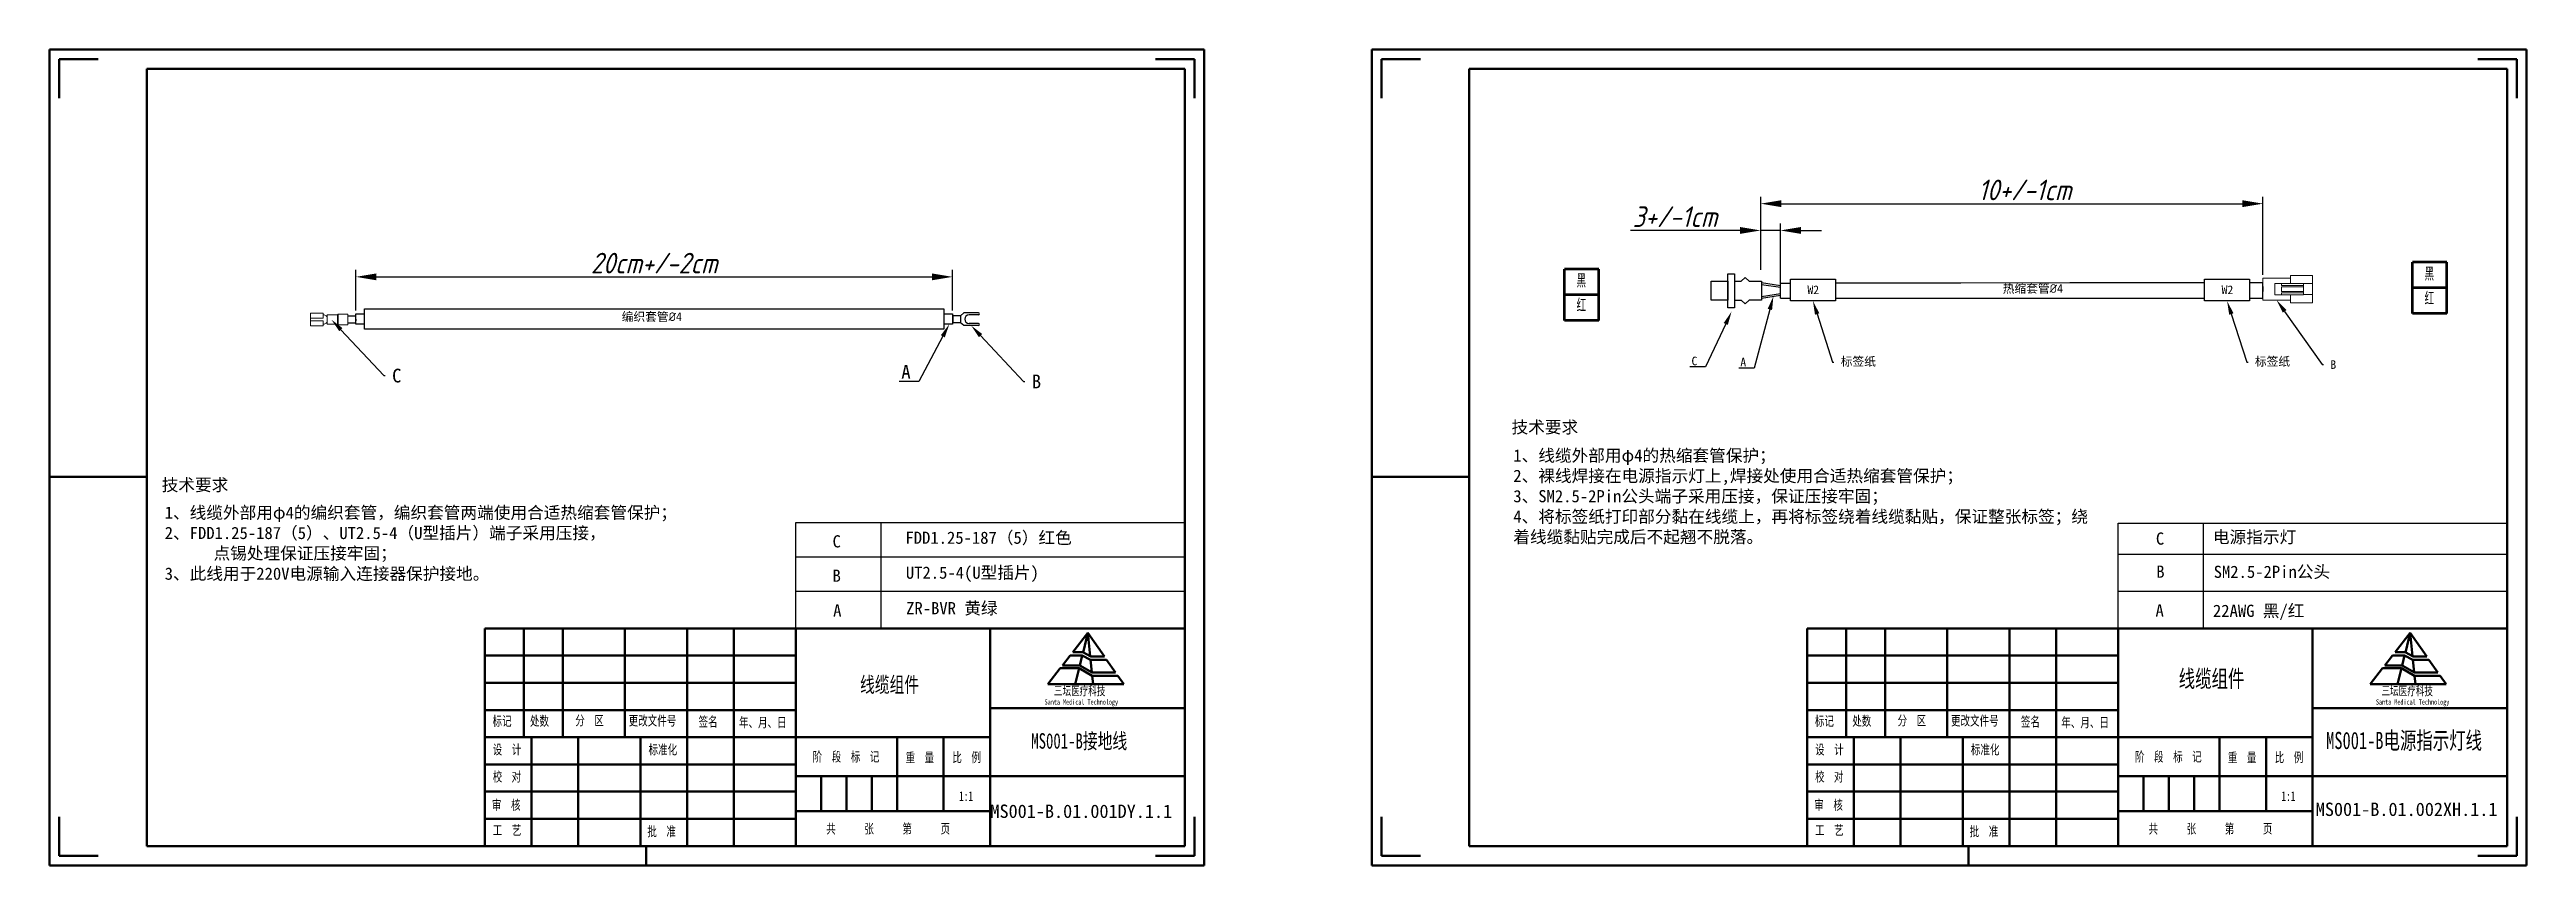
# Model space of a CAD drawing. Header units: millimetres. Extents: x 15931 to 18096, y 1463 to 3040.
# Drawn here: x 15942 to 16662, y 2803 to 3040 of the extents above; entities that cross this region are included whole.
import ezdxf
from ezdxf import colors
from ezdxf.entities.mleader import LeaderData, LeaderLine
from ezdxf.enums import TextEntityAlignment as Align
from ezdxf.math import Vec2, Vec3

# ---------------------------------------------------------------- set-up
doc = ezdxf.new("R2010")
doc.units = ezdxf.units.MM
doc.layers.add('6文字层', color=3, linetype='Continuous')
for name, color, linetype, lineweight in [('dim', 82, 'Continuous', 9), ('总内框线', 7, 'Continuous', 50), ('标注层', 3, 'Continuous', 25)]:
    doc.layers.add(name, color=color, linetype=linetype, lineweight=lineweight)
doc.styles.add('GB', font='gbeitc.shx', dxfattribs={"bigfont": 'gbcbig.shx'})
doc.styles.add('SLDTEXTSTYLE1', font='TXT', dxfattribs={"width": 0.7})
doc.styles.get("Standard").update_dxf_attribs({"font": 'simfang.ttf'})
doc.styles.add('TXT08', font='txt.shx', dxfattribs={"width": 0.8, "bigfont": 'gbcbig.shx'})
doc.styles.add('宋体', font='')
doc.styles.get('宋体').set_extended_font_data('SimSun')
doc.dimstyles.new('GB', dxfattribs={"dimtxt": 2.5, "dimasz": 3, "dimexe": 2, "dimexo": 1, "dimgap": 1, "dimtad": 1, "dimtoh": 1, "dimdsep": 46, "dimtxsty": 'GB', "dimcen": 2.5, "dimclrd": 1, "dimclre": 3, "dimclrt": 6, "dimadec": 0, "dimazin": 0, "dimtfac": 1, "dimtmove": 0, "dimatfit": 3, "dimfxl": 4, "dimarcsym": 0})

msp = doc.modelspace()

# ---------------------------------------------------------------- texts
at = {"layer": 'dim', "color": 6, "style": 'TXT08', "width": 0.8}
for s, p in [('黑', (16386.894, 2972.751)), ('黑', (16633.471, 2974.774)), ('红', (16386.917, 2965.707)), ('红', (16633.494, 2967.73))]:
    msp.add_text(s, height=3.853, dxfattribs=at).set_placement(p, align=Align.MIDDLE)
at = {"layer": '总内框线', "color": 6, "attachment_point": 1}
for s, insert, char_height, width, style in [('{\\fSimSun|b0|i0|c134|p54;W2}', (16452.652, 2971.307), 2.5, 47.30749, 'GB'), ('{\\fSimSun|b0|i0|c134|p2;热缩套管\\fISOCPEUR|b0|i0|c0|p34;%%C\\fSimSun|b0|i0|c134|p2;4}', (16509.448, 2971.676), 2.5, 47.30749, 'GB'), ('{\\fSimSun|b0|i0|c134|p54;W2}', (16573.082, 2971.307), 2.5, 47.30749, 'GB'), ('{\\fSimSun|b0|i0|c134|p2;编织套管\\fISOCPEUR|b0|i0|c0|p34;%%C\\fSimSun|b0|i0|c134|p2;4}', (16107.881, 2963.471), 2.5, 47.30749, 'GB'), ('{\\fSimSun|b0|i0|c134|p2;技术要求}', (16366.62, 2931.874), 3.55114, 132.12967, 'GB'), ('{\\fSimSun|b0|i0|c134|p54;1、线缆外部用φ4的热缩套管保护；\\P2、裸线焊接在电源指示灯上,焊接处使用合适热缩套管保护；\\P3、SM2.5-2Pin公头端子采用压接，保证压接牢固；\\P4、将标签纸打印部分黏在线缆上，再将标签绕着线缆黏贴，保证整张标签；绕着线缆黏贴完成后不起翘不脱落。}', (16367.133, 2923.634), 3.55114, 169.10438, 'GB'), ('{\\fSimSun|b0|i0|c134|p2;技术要求}', (15974.133, 2915.077), 3.55114, 132.12967, 'GB'), ('{\\fSimSun|b0|i0|c134|p54;1、线缆外部用φ4的编织套管，编织套管两端使用合适热缩套管保护；\\P2、FDD1.25-187（5）、UT2.5-4（U型插片）端子采用压接，^I点锡处理保证压接牢固；\\P3、此线用于220V电源输入连接器保护接地。}', (15975.003, 2907.016), 3.55114, 142.58822, 'GB'), ('{\\fSimSun|b0|i0|c134|p54;C}', (16169.193, 2898.652), 3.55114, 8.0267, 'GB'), ('{\\fSimSun|b0|i0|c134|p54;FDD1.25-187（5）红色}', (16190.389, 2899.714), 3.55114, 58.44872, 'GB'), ('{\\fSimSun|b0|i0|c134|p2;C}', (16553.981, 2899.461), 3.55114, 8.0267, 'GB'), ('{\\fSimSun|b0|i0|c134|p54;电源指示灯}', (16570.552, 2899.916), 3.55114, 72.06885, 'GB'), ('{\\fSimSun|b0|i0|c134|p54;B}', (16169.193, 2888.652), 3.55114, 8.0267, 'GB'), ('{\\fSimSun|b0|i0|c134|p2;UT2.5-4(U型插片)}', (16190.508, 2889.555), 3.55114, 47.30749, 'GB'), ('{\\fSimSun|b0|i0|c134|p2;B}', (16554.083, 2889.835), 3.55114, 8.0267, 'GB'), ('{\\fSimSun|b0|i0|c134|p54;SM2.5-2Pin公头}', (16570.781, 2889.793), 3.55114, 47.30749, 'GB'), ('{\\fSimSun|b0|i0|c134|p2;A}', (16169.372, 2878.558), 3.55114, 8.0267, 'GB'), ('{\\fSimSun|b0|i0|c134|p2;ZR-BVR 黄绿}', (16190.588, 2879.213), 3.55114, 47.30749, 'GB'), ('{\\fSimSun|b0|i0|c134|p2;A}', (16553.863, 2878.558), 3.55114, 8.0267, 'GB'), ('{\\fSimSun|b0|i0|c134|p54;22AWG 黑/红}', (16570.568, 2878.456), 3.55114, 72.06885, 'GB'), ('{\\fSimSun|b0|i0|c134|p2;线缆组件}', (16560.606, 2859.444), 5, 94.62992, 'SLDTEXTSTYLE1'), ('{\\fSimSun|b0|i0|c134|p2;线缆组件}', (16177.186, 2857.461), 4.5, 94.62992, 'SLDTEXTSTYLE1'), ('{\\fSimSun|b0|i0|c134|p2;标记}', (16070.33, 2846.032), 2.82588, 105.14436, 'SLDTEXTSTYLE1'), ('{\\fSimSun|b0|i0|c134|p2;处数}', (16081.205, 2846.049), 2.82588, 105.14436, 'SLDTEXTSTYLE1'), ('{\\fSimSun|b0|i0|c134|p2;分\u3000区}', (16094.386, 2846.189), 2.82588, 105.14436, 'SLDTEXTSTYLE1'), ('{\\fSimSun|b0|i0|c134|p2;更改文件号}', (16109.911, 2846.128), 2.82588, 105.14436, 'SLDTEXTSTYLE1'), ('{\\fSimSun|b0|i0|c134|p2;签名}', (16130.239, 2845.836), 2.82588, 105.14436, 'SLDTEXTSTYLE1'), ('{\\fSimSun|b0|i0|c134|p2;年、月、日}', (16141.989, 2845.617), 2.82588, 105.14436, 'SLDTEXTSTYLE1'), ('{\\fSimSun|b0|i0|c134|p2;标记}', (16454.821, 2846.032), 2.82588, 105.14436, 'SLDTEXTSTYLE1'), ('{\\fSimSun|b0|i0|c134|p2;处数}', (16465.696, 2846.049), 2.82588, 105.14436, 'SLDTEXTSTYLE1'), ('{\\fSimSun|b0|i0|c134|p2;分\u3000区}', (16478.877, 2846.189), 2.82588, 105.14436, 'SLDTEXTSTYLE1'), ('{\\fSimSun|b0|i0|c134|p2;更改文件号}', (16494.402, 2846.128), 2.82588, 105.14436, 'SLDTEXTSTYLE1'), ('{\\fSimSun|b0|i0|c134|p2;签名}', (16514.731, 2845.836), 2.82588, 105.14436, 'SLDTEXTSTYLE1'), ('{\\fSimSun|b0|i0|c134|p2;年、月、日}', (16526.48, 2845.617), 2.82588, 105.14436, 'SLDTEXTSTYLE1'), ('{\\fSimSun|b0|i0|c134|p2;设\u3000计}', (16070.397, 2837.735), 2.82588, 105.14436, 'SLDTEXTSTYLE1'), ('{\\fSimSun|b0|i0|c134|p2;标准化}', (16115.694, 2837.718), 2.82588, 105.14436, 'SLDTEXTSTYLE1'), ('{\\fSimSun|b0|i0|c134|p54;MS001-B接地线}', (16226.972, 2841.064), 4.5, 94.62992, 'SLDTEXTSTYLE1'), ('{\\fSimSun|b0|i0|c134|p2;设\u3000计}', (16454.888, 2837.735), 2.82588, 105.14436, 'SLDTEXTSTYLE1'), ('{\\fSimSun|b0|i0|c134|p2;标准化}', (16500.186, 2837.718), 2.82588, 105.14436, 'SLDTEXTSTYLE1'), ('{\\fSimSun|b0|i0|c134|p54;MS001-B电源指示灯线}', (16603.488, 2841.451), 5, 94.62992, 'SLDTEXTSTYLE1'), ('{\\fSimSun|b0|i0|c134|p2;阶\u3000段\u3000标\u3000记}', (16163.413, 2835.647), 2.82588, 105.14436, 'SLDTEXTSTYLE1'), ('{\\fSimSun|b0|i0|c134|p2;重\u3000量}', (16190.409, 2835.388), 2.82588, 105.14436, 'SLDTEXTSTYLE1'), ('{\\fSimSun|b0|i0|c134|p2;比\u3000例}', (16204.032, 2835.467), 2.82588, 105.14436, 'SLDTEXTSTYLE1'), ('{\\fSimSun|b0|i0|c134|p2;阶\u3000段\u3000标\u3000记}', (16547.904, 2835.647), 2.82588, 105.14436, 'SLDTEXTSTYLE1'), ('{\\fSimSun|b0|i0|c134|p2;重\u3000量}', (16574.9, 2835.388), 2.82588, 105.14436, 'SLDTEXTSTYLE1'), ('{\\fSimSun|b0|i0|c134|p2;比\u3000例}', (16588.523, 2835.467), 2.82588, 105.14436, 'SLDTEXTSTYLE1'), ('{\\fSimSun|b0|i0|c134|p2;校  对}', (16070.397, 2829.822), 2.82588, 105.14436, 'SLDTEXTSTYLE1'), ('{\\fSimSun|b0|i0|c134|p2;1:1}', (16205.994, 2824.163), 2.82588, 105.14436, 'SLDTEXTSTYLE1'), ('{\\fSimSun|b0|i0|c134|p2;校  对}', (16454.888, 2829.822), 2.82588, 105.14436, 'SLDTEXTSTYLE1'), ('{\\fSimSun|b0|i0|c134|p2;1:1}', (16590.485, 2824.163), 2.82588, 105.14436, 'SLDTEXTSTYLE1'), ('{\\fSimSun|b0|i0|c134|p2;审\u3000核}', (16070.166, 2821.606), 2.82588, 105.14436, 'SLDTEXTSTYLE1'), ('{\\fSimSun|b0|i0|c134|p54;\\W1;MS001-B.01.001DY.1.1}', (16215.091, 2820.303), 3.88422, 60.21792, 'SLDTEXTSTYLE1'), ('{\\fSimSun|b0|i0|c134|p2;审\u3000核}', (16454.658, 2821.606), 2.82588, 105.14436, 'SLDTEXTSTYLE1'), ('{\\fSimSun|b0|i0|c134|p54;\\W1;MS001-B.01.002XH.1.1}', (16600.461, 2820.872), 3.88422, 60.21792, 'SLDTEXTSTYLE1'), ('{\\fSimSun|b0|i0|c134|p2;工\u3000艺}', (16070.397, 2814.275), 2.82588, 105.14436, 'SLDTEXTSTYLE1'), ('{\\fSimSun|b0|i0|c134|p2;批\u3000准}', (16115.348, 2813.915), 2.82588, 105.14436, 'SLDTEXTSTYLE1'), ('{\\fSimSun|b0|i0|c134|p2;共\u3000\u3000\u3000张\u3000\u3000\u3000第\u3000\u3000\u3000页}', (16167.361, 2814.707), 2.82588, 105.14436, 'SLDTEXTSTYLE1'), ('{\\fSimSun|b0|i0|c134|p2;工\u3000艺}', (16454.888, 2814.275), 2.82588, 105.14436, 'SLDTEXTSTYLE1'), ('{\\fSimSun|b0|i0|c134|p2;批\u3000准}', (16499.84, 2813.915), 2.82588, 105.14436, 'SLDTEXTSTYLE1'), ('{\\fSimSun|b0|i0|c134|p2;共\u3000\u3000\u3000张\u3000\u3000\u3000第\u3000\u3000\u3000页}', (16551.853, 2814.707), 2.82588, 105.14436, 'SLDTEXTSTYLE1')]:
    msp.add_mtext(s, dxfattribs=dict(at, insert=insert, char_height=char_height, width=width, style=style))
at = {"layer": '总内框线', "color": 5, "char_height": 2.54329, "width": 94.62992, "attachment_point": 1, "style": 'SLDTEXTSTYLE1'}
for insert in [(16233.566, 2854.633), (16619.581, 2854.633)]:
    msp.add_mtext('{\\fSimSun|b0|i0|c134|p2;三坛医疗科技}', dxfattribs=dict(at, insert=insert))
at = {"layer": '总内框线', "color": 5, "char_height": 1.55649, "attachment_point": 1, "style": 'SLDTEXTSTYLE1'}
for s, insert in [('Santa Medical Technology', (16230.869, 2850.93)), ('{\\f@FangSong|b0|i0|c0|p49;Santa Medical Technology}', (16617.951, 2850.93))]:
    msp.add_mtext(s, dxfattribs=dict(at, insert=insert))

# ---------------------------------------------------------------- blocks, each defined once
blk = doc.blocks.new('*D329')
at = {"layer": '6文字层', "color": 3, "lineweight": -2, "transparency": 16777216}
for p, q in [((16030.59, 2964.02), (16030.59, 2975.82)), ((16204.08, 2964.02), (16204.08, 2975.82))]:
    blk.add_line(p, q, dxfattribs=at)
at = {"layer": '6文字层', "color": 1, "lineweight": -2, "transparency": 16777216}
blk.add_line((16036.59, 2973.82), (16198.08, 2973.82), dxfattribs=at)
at = {"layer": '6文字层', "color": 1, "transparency": 16777216}
for points in [[(16036.59, 2974.82), (16036.59, 2972.82), (16030.59, 2973.82)], [(16198.08, 2974.82), (16198.08, 2972.82), (16204.08, 2973.82)]]:
    blk.add_solid(points, dxfattribs=at)
at = {"layer": 'Defpoints', "color": 0, "transparency": 16777216}
for p in [(16204.08, 2973.82), (16030.59, 2963.02), (16204.08, 2963.02)]:
    blk.add_point(p, dxfattribs=at)
at = {"layer": '6文字层', "color": 6, "transparency": 16777216, "insert": (16117.34, 2977.82), "char_height": 6, "attachment_point": 5, "style": 'GB'}
blk.add_mtext('20cm+/-2cm', dxfattribs=at)
blk = doc.blocks.new('*D330')
at = {"layer": 'Defpoints', "color": 0, "transparency": 16777216}
for p in [(16585.09, 2995.11), (16439.07, 2974.86), (16585.09, 2973.44)]:
    blk.add_point(p, dxfattribs=at)
at = {"layer": '标注层', "color": 3, "lineweight": -2, "transparency": 16777216}
for p, q in [((16439.07, 2975.86), (16439.07, 2997.11)), ((16585.09, 2974.44), (16585.09, 2997.11))]:
    blk.add_line(p, q, dxfattribs=at)
at = {"layer": '标注层', "color": 1, "lineweight": -2, "transparency": 16777216}
blk.add_line((16445.07, 2995.11), (16579.09, 2995.11), dxfattribs=at)
at = {"layer": '标注层', "color": 1, "transparency": 16777216}
for points in [[(16445.07, 2996.11), (16445.07, 2994.11), (16439.07, 2995.11)], [(16579.09, 2996.11), (16579.09, 2994.11), (16585.09, 2995.11)]]:
    blk.add_solid(points, dxfattribs=at)
at = {"layer": '标注层', "color": 6, "transparency": 16777216, "insert": (16515.86, 2999.11), "char_height": 6, "attachment_point": 5, "style": 'GB'}
blk.add_mtext('10+/-1cm', dxfattribs=at)
blk = doc.blocks.new('*D331')
at = {"layer": 'Defpoints', "color": 0, "transparency": 16777216}
for p in [(16439.07, 2987.32), (16439.07, 2974.86), (16444.78, 2971.02)]:
    blk.add_point(p, dxfattribs=at)
at = {"layer": '标注层', "color": 3, "lineweight": -2, "transparency": 16777216}
for p, q in [((16439.07, 2975.86), (16439.07, 2989.32)), ((16444.78, 2972.02), (16444.78, 2989.32))]:
    blk.add_line(p, q, dxfattribs=at)
at = {"layer": '标注层', "color": 1, "lineweight": -2, "transparency": 16777216}
for p, q in [((16433.07, 2987.32), (16401.19, 2987.32)), ((16444.78, 2987.32), (16439.07, 2987.32)), ((16450.78, 2987.32), (16456.78, 2987.32))]:
    blk.add_line(p, q, dxfattribs=at)
at = {"layer": '标注层', "color": 1, "transparency": 16777216}
for points in [[(16433.07, 2988.32), (16433.07, 2986.32), (16439.07, 2987.32)], [(16450.78, 2988.32), (16450.78, 2986.32), (16444.78, 2987.32)]]:
    blk.add_solid(points, dxfattribs=at)
at = {"layer": '标注层', "color": 6, "transparency": 16777216, "insert": (16414.13, 2991.32), "char_height": 6, "attachment_point": 5, "style": 'GB'}
blk.add_mtext('3+/-1cm', dxfattribs=at)

# ---------------------------------------------------------------- dimensions: what is measured, and where the dimension line sits
at = {"layer": '6文字层'}
dim = msp.add_linear_dim(base=(16204.085, 2973.821), p1=(16030.587, 2963.019), p2=(16204.085, 2963.019), text='20cm+/-2cm', dimstyle='GB', override={"dimtxt": 6, "dimasz": 6}, dxfattribs=at)
dim.commit()
dim.dimension.update_dxf_attribs({"geometry": '*D329', "text_midpoint": (16117.336, 2977.821)})
at = {"layer": '标注层'}
for base, p1, p2, text, picture, middle in [((16585.094, 2995.105), (16439.065, 2974.861), (16585.094, 2973.443), '10+/-1cm', '*D330', (16515.861, 2995.105)), ((16439.065, 2987.322), (16444.778, 2971.018), (16439.065, 2974.861), '3+/-1cm', '*D331', (16414.128, 2987.322))]:
    dim = msp.add_linear_dim(base=base, p1=p1, p2=p2, text=text, dimstyle='GB', override={"dimtxt": 6, "dimasz": 6}, dxfattribs=at)
    dim.commit()
    dim.dimension.update_dxf_attribs({"geometry": picture, "text_midpoint": middle, "dimtype": 160})

# ---------------------------------------------------------------- linework, layer by layer
for p, q in [((16158.548, 3034.303), (16271.583, 3034.303)), ((16431.41, 2972.557), (16433.375, 2972.557)), ((16433.375, 2972.557), (16434.554, 2973.605)), ((16434.554, 2973.605), (16435.7, 2972.557)), ((16435.7, 2972.557), (16439.334, 2972.557)), ((16439.334, 2972.557), (16439.334, 2967.011)), ((16439.334, 2972.15), (16444.778, 2971.259)), ((16439.334, 2971.593), (16444.778, 2970.777)), ((16439.334, 2968.128), (16444.778, 2969.019)), ((16439.334, 2967.636), (16444.778, 2968.538)), ((16444.778, 2972.018), (16447.709, 2972.022)), ((16444.778, 2969.898), (16444.778, 2972.018)), ((16444.778, 2967.659), (16444.778, 2969.898)), ((16444.778, 2967.659), (16447.709, 2967.659)), ((16460.8, 2972.041), (16497.271, 2972.095)), ((16460.8, 2967.659), (16497.271, 2967.659)), ((16497.271, 2972.095), (16528.94, 2972.137)), ((16497.271, 2967.659), (16526.998, 2967.659)), ((16526.998, 2967.659), (16568.139, 2967.659)), ((16528.94, 2972.137), (16568.139, 2972.137)), ((16581.23, 2972.137), (16585.094, 2972.137)), ((16581.23, 2967.659), (16585.094, 2967.659)), ((16585.094, 2967.659), (16585.094, 2972.137)), ((16585.094, 2970.965), (16585.094, 2969.521)), ((16028.239, 2962.491), (16030.519, 2962.491)), ((16028.239, 2960.49), (16030.519, 2960.49)), ((16030.519, 2962.491), (16030.519, 2960.49)), ((16030.519, 2962.085), (16030.587, 2960.993)), ((16204.152, 2962.085), (16204.085, 2960.993)), ((16206.433, 2962.491), (16204.152, 2962.491)), ((16204.152, 2962.491), (16204.152, 2960.49)), ((16206.433, 2960.49), (16204.152, 2960.49)), ((16207.355, 2963.328), (16206.433, 2962.491)), ((16206.433, 2962.491), (16206.433, 2960.49)), ((16207.355, 2959.654), (16206.433, 2960.49)), ((16211.615, 2963.328), (16207.355, 2963.328)), ((16211.615, 2962.749), (16208.875, 2962.749)), ((16211.615, 2960.233), (16208.875, 2960.233)), ((16431.41, 2967.011), (16433.375, 2967.011)), ((16433.375, 2967.011), (16434.554, 2965.964)), ((16434.554, 2965.964), (16435.7, 2967.011)), ((16439.334, 2967.011), (16435.7, 2967.011)), ((16211.615, 2959.654), (16207.355, 2959.654)), ((16158.548, 2902.36), (16271.627, 2902.36)), ((16158.548, 2892.36), (16158.548, 2902.36)), ((16183.346, 2892.36), (16183.346, 2902.36)), ((16543.039, 2882.36), (16543.039, 2902.162)), ((16543.039, 2902.162), (16656.118, 2902.162)), ((16567.838, 2882.36), (16567.838, 2902.162)), ((16158.548, 2871.532), (16158.548, 2892.36)), ((16158.548, 2892.36), (16271.627, 2892.36)), ((16158.548, 2882.36), (16158.548, 2892.36)), ((16158.548, 2892.36), (16271.627, 2892.36)), ((16183.346, 2871.532), (16183.346, 2892.36)), ((16183.346, 2882.36), (16183.346, 2892.36)), ((16543.039, 2871.532), (16543.039, 2893.188)), ((16543.039, 2893.188), (16656.118, 2893.188)), ((16567.838, 2871.532), (16567.838, 2893.188)), ((16158.548, 2882.36), (16271.627, 2882.36)), ((16543.039, 2882.36), (16656.118, 2882.36))]:
    msp.add_line(p, q)
at = {"color": 3, "lineweight": 60}
for p, q in [((16382.007, 2968.59), (16382.007, 2976.09)), ((16392.039, 2976.09), (16382.007, 2976.09)), ((16392.039, 2968.59), (16392.039, 2976.09)), ((16628.584, 2970.614), (16628.584, 2978.114)), ((16638.616, 2978.114), (16628.584, 2978.114)), ((16638.616, 2970.614), (16638.616, 2978.114)), ((16392.039, 2968.59), (16382.007, 2968.59)), ((16382.007, 2961.09), (16382.007, 2968.59)), ((16392.039, 2961.09), (16392.039, 2968.59)), ((16638.616, 2970.614), (16628.584, 2970.614)), ((16628.584, 2963.114), (16628.584, 2970.614)), ((16638.616, 2963.114), (16638.616, 2970.614)), ((16392.039, 2961.09), (16382.007, 2961.09)), ((16638.616, 2963.114), (16628.584, 2963.114))]:
    msp.add_line(p, q, dxfattribs=at)
at = {"color": 7, "linetype": 'Continuous', "lineweight": 15}
for p, q in [((16585.094, 2967.043), (16585.094, 2973.443)), ((16585.094, 2973.443), (16593.094, 2973.443)), ((16590.534, 2971.923), (16588.534, 2971.923)), ((16588.534, 2971.923), (16588.534, 2968.563)), ((16590.534, 2968.563), (16588.534, 2968.563)), ((16590.534, 2971.923), (16590.534, 2971.283)), ((16596.934, 2971.923), (16590.534, 2971.923)), ((16590.534, 2971.283), (16596.934, 2971.283)), ((16596.934, 2970.883), (16590.534, 2970.883)), ((16590.534, 2970.883), (16590.534, 2969.603)), ((16590.534, 2969.603), (16596.934, 2969.603)), ((16596.934, 2969.203), (16590.534, 2969.203)), ((16590.534, 2969.203), (16590.534, 2968.563)), ((16590.534, 2968.563), (16596.934, 2968.563)), ((16599.494, 2974.243), (16593.094, 2974.243)), ((16593.094, 2974.243), (16593.094, 2971.923)), ((16593.094, 2968.563), (16593.094, 2966.243)), ((16596.934, 2971.283), (16596.934, 2971.923)), ((16599.494, 2971.843), (16596.934, 2971.843)), ((16596.934, 2971.283), (16596.934, 2970.883)), ((16596.934, 2969.603), (16596.934, 2970.883)), ((16596.934, 2969.603), (16596.934, 2969.203)), ((16596.934, 2968.563), (16596.934, 2969.203)), ((16596.934, 2968.643), (16599.494, 2968.643)), ((16599.494, 2974.243), (16599.494, 2971.843)), ((16599.494, 2968.643), (16599.494, 2971.843)), ((16599.494, 2968.643), (16599.494, 2966.243)), ((16585.094, 2967.043), (16593.094, 2967.043)), ((16599.494, 2966.243), (16593.094, 2966.243))]:
    msp.add_line(p, q, dxfattribs=at)
at = {"linetype": 'Continuous', "lineweight": 15}
for p, q in [((16021.039, 2963.29), (16017.439, 2963.29)), ((16017.439, 2961.83), (16017.439, 2963.29)), ((16017.439, 2961.83), (16021.039, 2961.83)), ((16017.439, 2960.997), (16017.439, 2961.83)), ((16021.039, 2960.997), (16017.439, 2960.997)), ((16017.439, 2959.537), (16017.439, 2960.997)), ((16021.039, 2961.83), (16021.039, 2963.29)), ((16021.039, 2962.913), (16021.357, 2962.754)), ((16021.357, 2962.754), (16021.039, 2962.754)), ((16021.039, 2959.537), (16021.039, 2960.997)), ((16021.357, 2960.073), (16021.039, 2959.913)), ((16021.039, 2960.073), (16021.357, 2960.073)), ((16021.357, 2962.754), (16021.907, 2962.479)), ((16021.907, 2960.348), (16021.357, 2960.073)), ((16025.239, 2962.763), (16022.239, 2962.763)), ((16022.239, 2960.063), (16022.239, 2962.763)), ((16022.239, 2960.063), (16025.239, 2960.063)), ((16025.239, 2960.058), (16025.239, 2962.769)), ((16025.401, 2962.956), (16025.256, 2962.811)), ((16025.256, 2962.811), (16025.256, 2960.016)), ((16025.401, 2959.871), (16025.401, 2962.956)), ((16028.239, 2962.973), (16025.444, 2962.973)), ((16025.444, 2962.973), (16025.444, 2959.853)), ((16028.239, 2962.973), (16028.239, 2959.853)), ((16017.439, 2959.537), (16021.039, 2959.537)), ((16025.256, 2960.016), (16025.401, 2959.871)), ((16025.444, 2959.853), (16028.239, 2959.853))]:
    msp.add_line(p, q, dxfattribs=at)
for points in [[(16429.514, 2974.722), (16431.41, 2974.722), (16431.41, 2964.846), (16429.514, 2964.846)], [(16424.641, 2972.557), (16429.514, 2972.557), (16429.514, 2967.011), (16424.641, 2967.011)], [(16447.709, 2973.154), (16460.8, 2973.154), (16460.8, 2966.824), (16447.709, 2966.824)], [(16568.139, 2973.154), (16581.23, 2973.154), (16581.23, 2966.824), (16568.139, 2966.824)], [(16033.072, 2964.552), (16201.561, 2964.552), (16201.561, 2958.576), (16033.072, 2958.576)]]:
    msp.add_lwpolyline(points, close=True)
for points in [[(16033.072, 2960.06), (16030.587, 2960.06), (16030.587, 2963.019), (16033.072, 2963.019)], [(16201.561, 2963.019), (16204.085, 2963.019), (16204.085, 2960.06), (16201.561, 2960.06)]]:
    msp.add_lwpolyline(points)
for centre, radius, start, end in [((16021.639, 2961.943), 0.6, 0, 63.434949), ((16021.639, 2960.884), 0.6, 296.565051, 0), ((16025.299, 2962.769), 0.06, 135, 180), ((16025.299, 2960.058), 0.06, 180, 225), ((16025.444, 2962.913), 0.06, 90, 135), ((16025.444, 2959.913), 0.06, 225, 270)]:
    msp.add_arc(centre, radius, start, end, dxfattribs=at)
for centre, radius, start, end in [((16208.875, 2961.491), 1.258, 90, 270), ((16211.615, 2963.038), 0.29, 270, 90), ((16211.615, 2959.943), 0.29, 270, 90)]:
    msp.add_arc(centre, radius, start, end)
at = {"layer": '总内框线', "color": 4}
for p, q in [((15941.521, 3039.954), (16277.235, 3039.954)), ((15941.521, 2802.581), (15941.521, 3039.954)), ((16277.235, 3039.954), (16277.235, 2802.581)), ((16326.012, 3039.954), (16661.726, 3039.954)), ((16326.012, 2802.581), (16326.012, 3039.954)), ((16661.726, 3039.954), (16661.726, 2802.581)), ((16277.235, 2802.581), (15941.521, 2802.581)), ((16661.726, 2802.581), (16326.012, 2802.581))]:
    msp.add_line(p, q, dxfattribs=at)
at = {"layer": '总内框线'}
for p, q in [((15944.347, 3037.129), (15955.65, 3037.129)), ((15944.347, 3037.129), (15944.347, 3025.825)), ((15969.779, 3034.303), (16271.583, 3034.303)), ((15969.779, 2808.233), (15969.779, 3034.303)), ((16274.424, 3037.135), (16263.121, 3037.135)), ((16271.583, 3034.303), (16271.583, 2808.233)), ((16274.424, 3037.135), (16274.424, 3025.831)), ((16328.838, 3037.129), (16340.141, 3037.129)), ((16328.838, 3037.129), (16328.838, 3025.825)), ((16354.271, 3034.303), (16656.074, 3034.303)), ((16354.271, 2808.233), (16354.271, 3034.303)), ((16658.916, 3037.135), (16647.612, 3037.135)), ((16656.074, 3034.303), (16656.074, 2808.233)), ((16658.916, 3037.135), (16658.916, 3025.831)), ((15941.521, 2915.616), (15969.779, 2915.616)), ((16326.012, 2915.616), (16354.271, 2915.616)), ((16068.12, 2871.532), (16271.583, 2871.532)), ((16068.12, 2808.233), (16068.12, 2871.532)), ((16079.423, 2871.532), (16079.423, 2839.883)), ((16090.727, 2871.532), (16090.727, 2839.883)), ((16108.812, 2871.532), (16108.812, 2839.883)), ((16126.898, 2871.532), (16126.898, 2839.883)), ((16140.462, 2871.532), (16140.462, 2808.233)), ((16158.548, 2871.532), (16158.548, 2808.233)), ((16215.065, 2808.233), (16215.065, 2871.532)), ((16271.583, 2871.532), (16271.583, 2808.233)), ((16452.611, 2871.532), (16656.074, 2871.532)), ((16452.611, 2808.233), (16452.611, 2871.532)), ((16463.915, 2871.532), (16463.915, 2839.883)), ((16475.218, 2871.532), (16475.218, 2839.883)), ((16493.304, 2871.532), (16493.304, 2839.883)), ((16511.389, 2871.532), (16511.389, 2839.883)), ((16524.954, 2871.532), (16524.954, 2808.233)), ((16543.039, 2871.532), (16543.039, 2808.233)), ((16599.557, 2808.233), (16599.557, 2871.532)), ((16656.074, 2871.532), (16656.074, 2808.233)), ((16068.12, 2863.62), (16158.548, 2863.62)), ((16452.611, 2863.62), (16543.039, 2863.62)), ((16068.12, 2855.707), (16158.548, 2855.707)), ((16452.611, 2855.707), (16543.039, 2855.707)), ((16068.12, 2847.795), (16158.548, 2847.795)), ((16215.065, 2848.36), (16271.583, 2848.36)), ((16452.611, 2847.795), (16543.039, 2847.795)), ((16599.557, 2848.36), (16656.074, 2848.36)), ((16068.12, 2839.883), (16215.065, 2839.883)), ((16081.684, 2839.883), (16081.684, 2808.233)), ((16095.248, 2839.883), (16095.248, 2808.233)), ((16113.334, 2839.883), (16113.334, 2808.233)), ((16126.898, 2839.883), (16126.898, 2808.233)), ((16187.937, 2818.406), (16187.937, 2839.883)), ((16201.501, 2818.406), (16201.501, 2839.883)), ((16452.611, 2839.883), (16599.557, 2839.883)), ((16466.175, 2839.883), (16466.175, 2808.233)), ((16479.74, 2839.883), (16479.74, 2808.233)), ((16497.825, 2839.883), (16497.825, 2808.233)), ((16511.389, 2839.883), (16511.389, 2808.233)), ((16572.428, 2818.406), (16572.428, 2839.883)), ((16585.993, 2818.406), (16585.993, 2839.883)), ((16068.12, 2831.97), (16158.548, 2831.97)), ((16452.611, 2831.97), (16543.039, 2831.97)), ((16068.12, 2824.058), (16158.548, 2824.058)), ((16158.548, 2828.579), (16215.065, 2828.579)), ((16165.895, 2828.579), (16165.895, 2818.406)), ((16173.242, 2828.579), (16173.242, 2818.406)), ((16180.59, 2828.579), (16180.59, 2818.406)), ((16215.065, 2828.579), (16271.583, 2828.579)), ((16452.611, 2824.058), (16543.039, 2824.058)), ((16543.039, 2828.579), (16599.557, 2828.579)), ((16550.387, 2828.579), (16550.387, 2818.406)), ((16557.734, 2828.579), (16557.734, 2818.406)), ((16565.081, 2828.579), (16565.081, 2818.406)), ((16599.557, 2828.579), (16656.074, 2828.579)), ((15944.347, 2805.407), (15944.347, 2816.71)), ((16068.12, 2816.145), (16158.548, 2816.145)), ((16158.548, 2818.406), (16215.065, 2818.406)), ((16274.424, 2805.401), (16274.424, 2816.704)), ((16328.838, 2805.407), (16328.838, 2816.71)), ((16452.611, 2816.145), (16543.039, 2816.145)), ((16543.039, 2818.406), (16599.557, 2818.406)), ((16658.916, 2805.401), (16658.916, 2816.704)), ((15944.347, 2805.407), (15955.65, 2805.407)), ((16271.583, 2808.233), (15969.779, 2808.233)), ((16271.583, 2808.233), (16068.12, 2808.233)), ((16115.029, 2808.233), (16115.029, 2802.581)), ((16274.424, 2805.401), (16263.121, 2805.401)), ((16328.838, 2805.407), (16340.141, 2805.407)), ((16656.074, 2808.233), (16354.271, 2808.233)), ((16656.074, 2808.233), (16452.611, 2808.233)), ((16499.521, 2808.233), (16499.521, 2802.581)), ((16658.916, 2805.401), (16647.612, 2805.401))]:
    msp.add_line(p, q, dxfattribs=at)
at = {"layer": '总内框线', "color": 1}
for p, q in [((16243.438, 2870.244), (16239.042, 2864.607)), ((16243.438, 2870.244), (16242.031, 2864.581)), ((16248.249, 2863.367), (16243.438, 2870.244)), ((16243.438, 2870.244), (16244.117, 2863.445)), ((16627.929, 2870.244), (16623.533, 2864.607)), ((16627.929, 2870.244), (16626.522, 2864.581)), ((16632.741, 2863.367), (16627.929, 2870.244)), ((16627.929, 2870.244), (16628.608, 2863.445)), ((16235.42, 2859.962), (16231.81, 2855.332)), ((16235.42, 2859.962), (16240.856, 2859.962)), ((16238.329, 2863.693), (16236.066, 2860.791)), ((16236.066, 2860.791), (16241.081, 2860.791)), ((16238.329, 2863.693), (16241.769, 2863.693)), ((16239.042, 2864.607), (16241.984, 2864.607)), ((16240.88, 2859.948), (16239.734, 2855.332)), ((16240.856, 2859.962), (16244.659, 2857.759)), ((16241.081, 2860.791), (16244.707, 2858.721)), ((16241.806, 2863.674), (16241.089, 2860.787)), ((16241.769, 2863.693), (16244.175, 2862.449)), ((16241.984, 2864.607), (16244.261, 2863.367)), ((16244.175, 2862.449), (16248.891, 2862.449)), ((16244.216, 2862.449), (16244.582, 2858.792)), ((16244.261, 2863.367), (16248.249, 2863.367)), ((16251.5, 2858.721), (16248.891, 2862.449)), ((16619.912, 2859.962), (16616.302, 2855.332)), ((16619.912, 2859.962), (16625.347, 2859.962)), ((16622.82, 2863.693), (16620.558, 2860.791)), ((16620.558, 2860.791), (16625.573, 2860.791)), ((16622.82, 2863.693), (16626.261, 2863.693)), ((16623.533, 2864.607), (16626.475, 2864.607)), ((16625.372, 2859.948), (16624.225, 2855.332)), ((16625.347, 2859.962), (16629.15, 2857.759)), ((16625.573, 2860.791), (16629.199, 2858.721)), ((16626.297, 2863.674), (16625.58, 2860.787)), ((16626.261, 2863.693), (16628.667, 2862.449)), ((16626.475, 2864.607), (16628.753, 2863.367)), ((16628.667, 2862.449), (16633.383, 2862.449)), ((16628.708, 2862.449), (16629.073, 2858.792)), ((16628.753, 2863.367), (16632.741, 2863.367)), ((16635.991, 2858.721), (16633.383, 2862.449)), ((16231.81, 2855.332), (16253.87, 2855.332)), ((16244.659, 2857.759), (16252.172, 2857.759)), ((16244.685, 2857.759), (16244.927, 2855.332)), ((16244.707, 2858.721), (16251.5, 2858.721)), ((16253.87, 2855.332), (16252.172, 2857.759)), ((16616.302, 2855.332), (16638.361, 2855.332)), ((16629.15, 2857.759), (16636.663, 2857.759)), ((16629.176, 2857.759), (16629.419, 2855.332)), ((16629.199, 2858.721), (16635.991, 2858.721)), ((16638.361, 2855.332), (16636.663, 2857.759))]:
    msp.add_line(p, q, dxfattribs=at)

msp.set_redraw_order([(e.dxf.handle, doc.entitydb.next_handle()) for e in msp.query("TEXT MTEXT ATTDEF DIMENSION ARC_DIMENSION")])  # texts and dimensions are drawn at this point

# ---------------------------------------------------------------- leaders
ml = msp.add_multileader_mtext('Standard')
ml.set_content('A', color=256, style='宋体')
ml.set_leader_properties()
ml.build(insert=Vec2(0, 0))
ml.multileader.update_dxf_attribs({"text_right_attachment_type": 6, "dogleg_length": 0.36})
ctx = ml.context
ctx.base_point, ctx.char_height, ctx.plane_origin = Vec3(16431.152, 2949.024), 2.5, Vec3(16454.359, 2991.695)
ctx.right_attachment, ctx.text_align_type = 6, 2
notes = []
notes.append((ctx, [(0, (1, 1, 0), (16437.202, 2947.274), (-1, 0), 0.36, [(0, [(16442.768, 2968.205)], 0, [])])]))
ctx.mtext.insert, ctx.mtext.alignment, ctx.mtext.flow_direction = Vec3(16434.842, 2950.274), 3, 5
ml = msp.add_multileader_mtext('Standard')
ml.set_content('C', color=256)
ml.set_leader_properties()
ml.build(insert=Vec2(0, 0))
ml.multileader.update_dxf_attribs({"text_right_attachment_type": 6, "dogleg_length": 0.36})
ctx = ml.context
ctx.base_point, ctx.plane_origin = Vec3(16039.127, 2945.104), Vec3(16051.649, 2927.398)
ctx.right_attachment = 6
notes.append((ctx, [(1, (1, 1, 0), (16038.767, 2945.104), (1, 0), 0.36, [(0, [(16023.496, 2961.367)], 0, [])])]))
ctx.mtext.insert, ctx.mtext.flow_direction = Vec3(16041.127, 2947.104), 5
ml = msp.add_multileader_mtext('Standard')
ml.set_content('A', color=256)
ml.set_leader_properties()
ml.build(insert=Vec2(0, 0))
ml.multileader.update_dxf_attribs({"text_right_attachment_type": 6, "dogleg_length": 0.36})
ctx = ml.context
ctx.base_point, ctx.plane_origin = Vec3(16187.242, 2946.191), Vec3(16169.337, 2924.182)
ctx.right_attachment, ctx.text_align_type = 6, 2
notes.append((ctx, [(0, (1, 1, 0), (16194.269, 2943.391), (-1, 0), 0.36, [(0, [(16203.145, 2960.06)], 0, [])])]))
ctx.mtext.insert, ctx.mtext.alignment, ctx.mtext.flow_direction = Vec3(16191.909, 2948.191), 3, 5
ml = msp.add_multileader_mtext('Standard')
ml.set_content('C', color=256, style='宋体')
ml.set_leader_properties()
ml.build(insert=Vec2(0, 0))
ml.multileader.update_dxf_attribs({"text_right_attachment_type": 6, "dogleg_length": 0.36})
ctx = ml.context
ctx.base_point, ctx.char_height, ctx.plane_origin = Vec3(16417.093, 2949.357), 2.5, Vec3(16440.161, 2992.029)
ctx.right_attachment, ctx.text_align_type = 6, 2
notes.append((ctx, [(0, (1, 1, 0), (16423.003, 2947.607), (-1, 0), 0.36, [(0, [(16430.618, 2963.735)], 0, [])])]))
ctx.mtext.insert, ctx.mtext.alignment, ctx.mtext.flow_direction = Vec3(16420.643, 2950.607), 3, 5
at = {"color": 1}
ml = msp.add_multileader_mtext('Standard', dxfattribs=at)
ml.set_content('标签纸', color=1, style='宋体')
ml.set_leader_properties()
ml.build(insert=Vec2(0, 0))
ml.multileader.update_dxf_attribs({"text_right_attachment_type": 6, "dogleg_length": 0.36})
ctx = ml.context
ctx.base_point, ctx.char_height, ctx.plane_origin = Vec3(16460.341, 2949.014), 2.5, Vec3(16471.239, 3002.808)
ctx.right_attachment = 6
notes.append((ctx, [(1, (1, 1, 0), (16459.981, 2949.014), (1, 0), 0.36, [(0, [(16454.254, 2966.824)], 0, [])])]))
ctx.mtext.insert, ctx.mtext.flow_direction = Vec3(16462.341, 2950.439), 5
ml = msp.add_multileader_mtext('Standard', dxfattribs=at)
ml.set_content('标签纸', color=1, style='宋体')
ml.set_leader_properties()
ml.build(insert=Vec2(0, 0))
ml.multileader.update_dxf_attribs({"text_right_attachment_type": 6, "dogleg_length": 0.36})
ctx = ml.context
ctx.base_point, ctx.char_height, ctx.plane_origin = Vec3(16580.771, 2949.014), 2.5, Vec3(16591.669, 3002.808)
ctx.right_attachment = 6
notes.append((ctx, [(1, (1, 1, 0), (16580.411, 2949.014), (1, 0), 0.36, [(0, [(16574.684, 2966.824)], 0, [])])]))
ctx.mtext.insert, ctx.mtext.flow_direction = Vec3(16582.771, 2950.439), 5
ml = msp.add_multileader_mtext('Standard')
ml.set_content('B', color=256, style='宋体')
ml.set_leader_properties()
ml.build(insert=Vec2(0, 0))
ml.multileader.update_dxf_attribs({"text_right_attachment_type": 6, "dogleg_length": 0.36})
ctx = ml.context
ctx.base_point, ctx.char_height, ctx.plane_origin = Vec3(16602.707, 2948.304), 2.5, Vec3(16632.681, 2974.398)
ctx.right_attachment = 6
notes.append((ctx, [(1, (1, 1, 0), (16602.347, 2948.304), (1, 0), 0.36, [(0, [(16589.094, 2967.043)], 0, [])])]))
ctx.mtext.insert, ctx.mtext.flow_direction = Vec3(16604.707, 2949.554), 5
ml = msp.add_multileader_mtext('Standard')
ml.set_content('B', color=256)
ml.set_leader_properties()
ml.build(insert=Vec2(0, 0))
ml.multileader.update_dxf_attribs({"text_right_attachment_type": 6, "dogleg_length": 0.36})
ctx = ml.context
ctx.base_point, ctx.plane_origin = Vec3(16225.115, 2943.391), Vec3(16237.638, 2925.685)
ctx.right_attachment = 6
notes.append((ctx, [(1, (1, 1, 0), (16224.755, 2943.391), (1, 0), 0.36, [(0, [(16209.485, 2959.654)], 0, [])])]))
ctx.mtext.insert, ctx.mtext.flow_direction = Vec3(16227.115, 2945.391), 5
for ctx, leaders in notes:
    for number, flags, end, landing, length, lines in leaders:
        leader = LeaderData()
        leader.index, (leader.has_last_leader_line, leader.has_dogleg_vector, leader.attachment_direction) = number, flags
        leader.last_leader_point, leader.dogleg_vector, leader.dogleg_length = Vec3(end), Vec3(landing), length
        for number, points, colour, breaks in lines:
            line = LeaderLine()
            line.index, line.vertices, line.color, line.breaks = number, Vec3.list(points), colors.encode_raw_color(colour), breaks
            leader.lines.append(line)
        ctx.leaders.append(leader)

doc.saveas('drawing.dxf')
